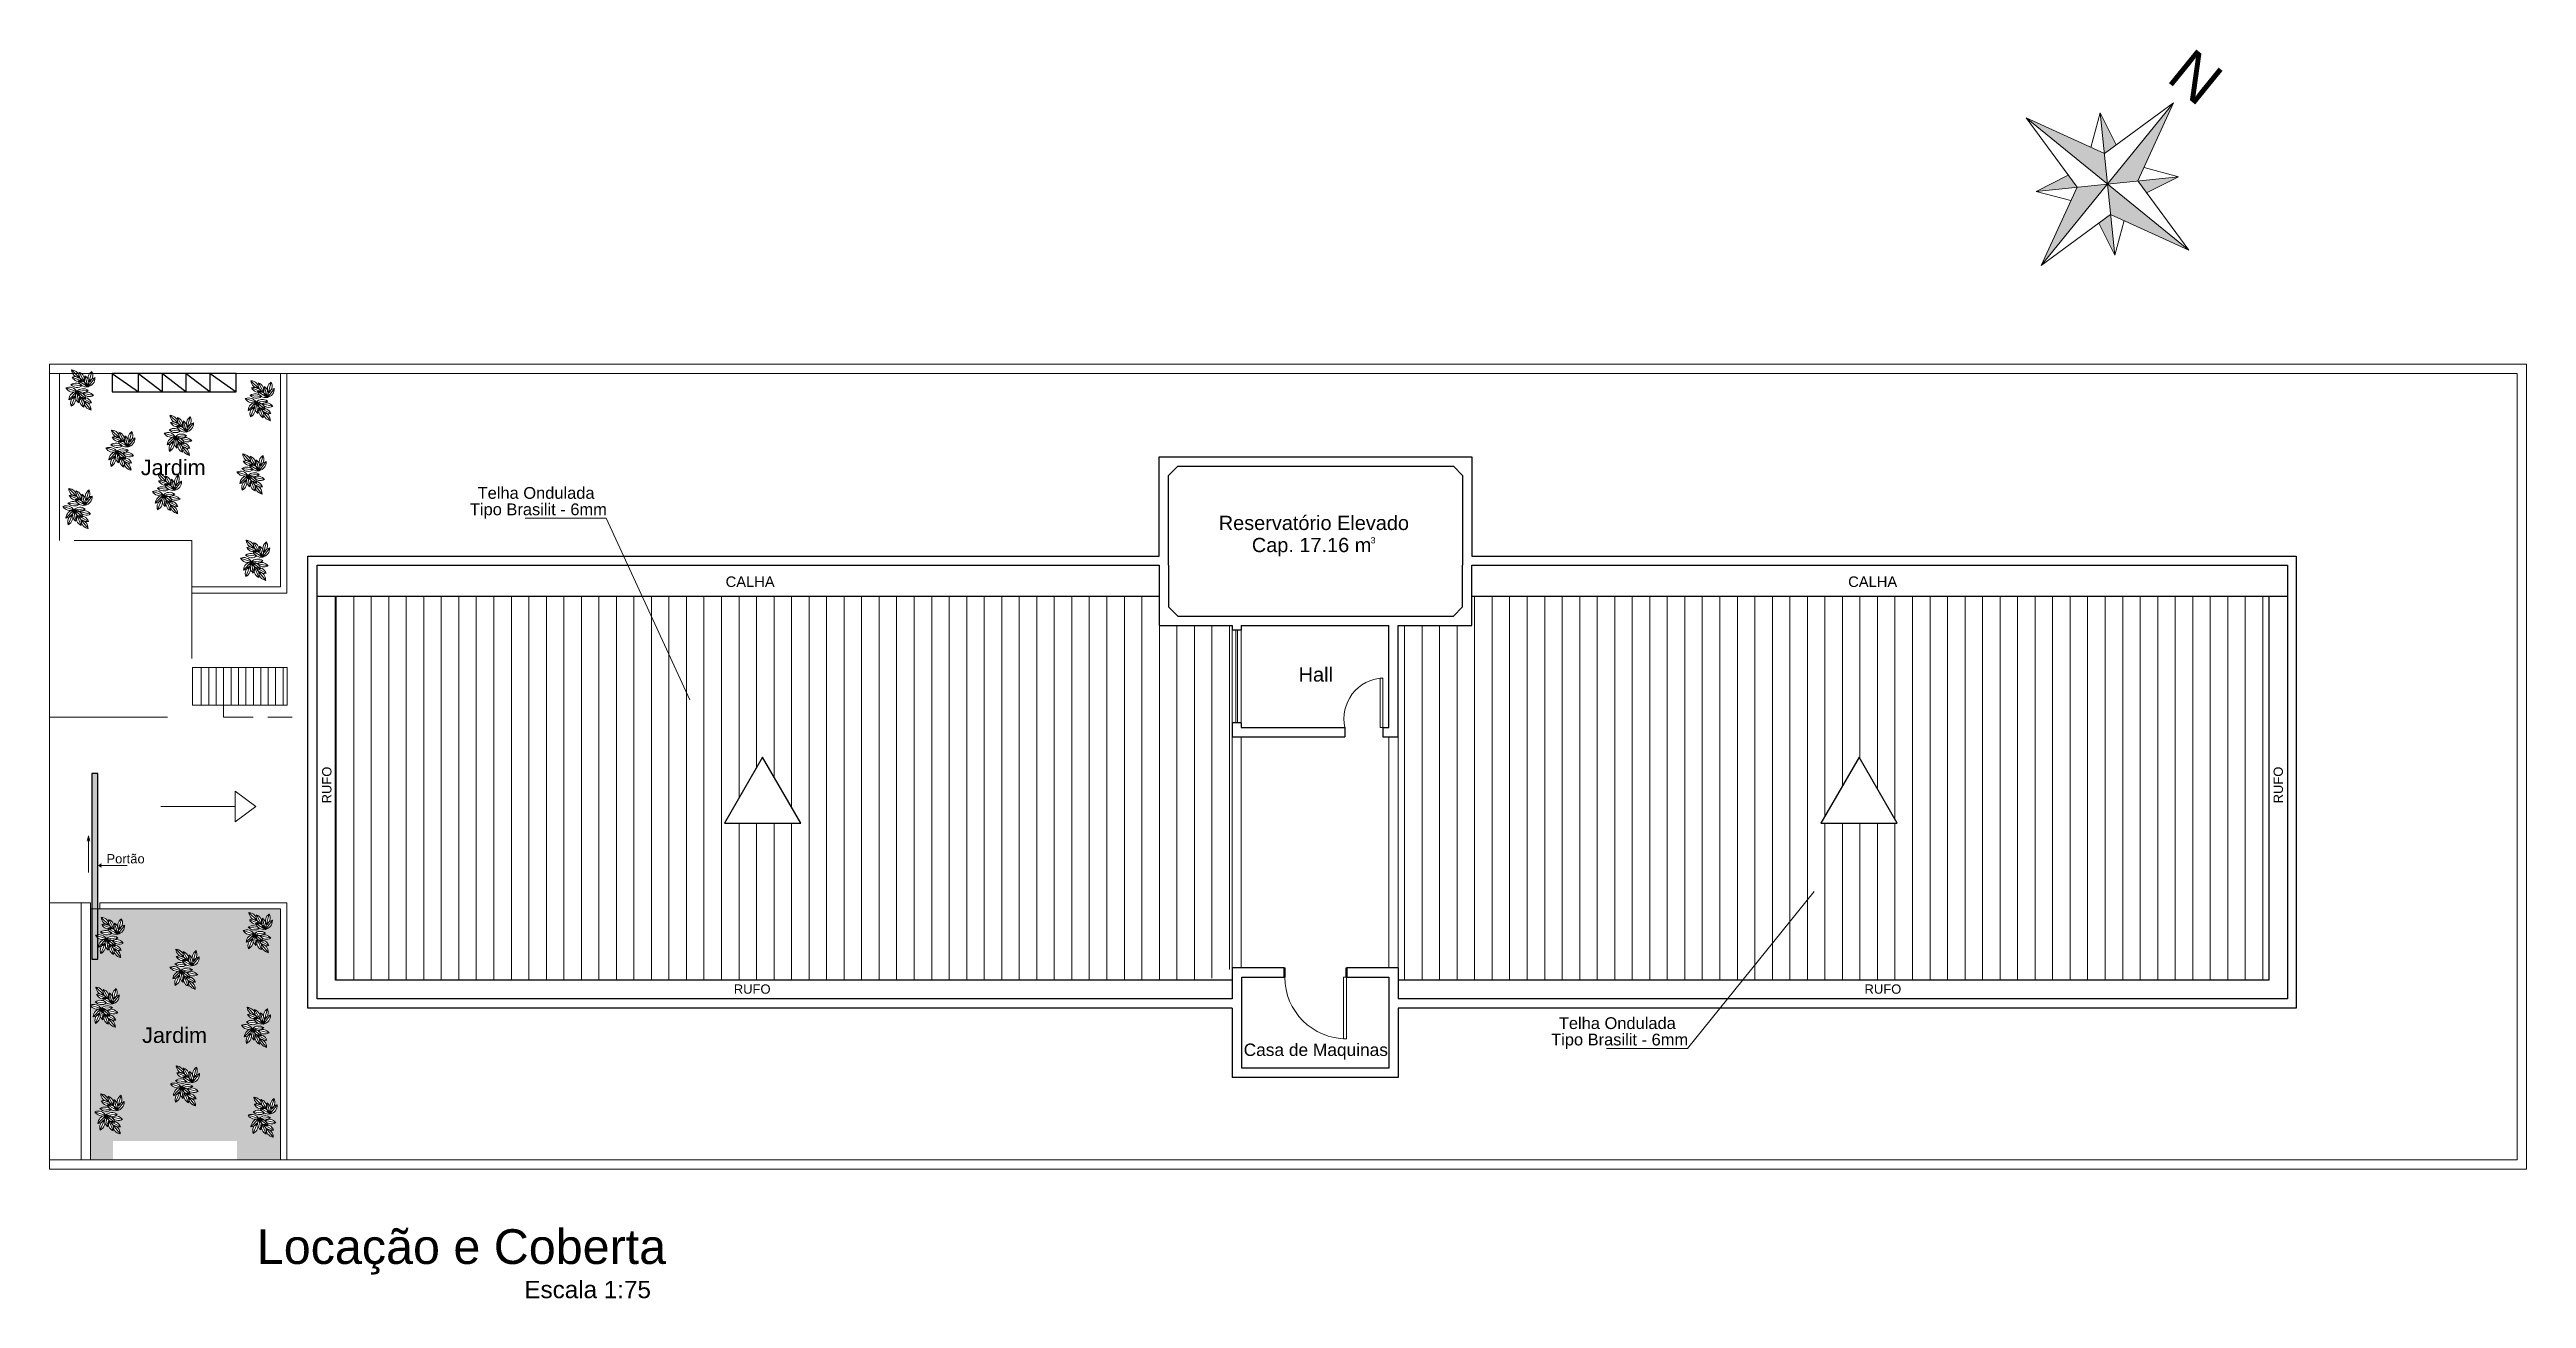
# Model space of a CAD drawing. Header units: millimetres. Extents: x 42 to 552, y 43 to 535.
# Drawn here: x 182.84 to 222.84, y 510.83 to 531 of the extents above; entities that cross this region are included whole.
import ezdxf
from ezdxf.enums import TextEntityAlignment as Align

# ---------------------------------------------------------------- set-up
doc = ezdxf.new("R2010")
doc.units = ezdxf.units.MM
doc.header["$LTSCALE"] = 0.75
doc.header["$MEASUREMENT"] = 0
doc.linetypes.add('HIDDEN2', pattern=[4.7625, 3.175, -1.5875])
for name, color, linetype, lineweight in [('Gramado', 9, 'Continuous', 0), ('Linhas', 7, 'Continuous', 15), ('Linhas finas', 7, 'Continuous', 0), ('Linhas medias', 7, 'Continuous', 30), ('Paredes', 7, 'Continuous', 50), ('Traçejado', 250, 'HIDDEN2', 0)]:
    doc.layers.add(name, color=color, linetype=linetype, lineweight=lineweight)
doc.layers.add('Textos', color=144, linetype='Continuous')
doc.styles.get("Standard").update_dxf_attribs({"font": 'arial.ttf'})

msp = doc.modelspace()

# ---------------------------------------------------------------- texts
at = {"layer": 'Linhas'}
for s, height, p in [('Reservatório Elevado', 0.23, (201.72, 523.244)), ('Cap. 17.16 m', 0.23, (202.254, 522.887)), ('3', 0.1, (204.173, 523.029)), ('Hall', 0.23, (203.01, 520.796)), ('Casa de Maquinas', 0.2, (202.122, 514.75))]:
    msp.add_text(s, height=height, dxfattribs=at).set_placement(p)
at = {"layer": 'Linhas finas'}
msp.add_text('N', height=0.7, rotation=320.861, dxfattribs=at).set_placement((217.002, 530.512))
at = {"layer": 'Textos'}
for s, height, p in [('Jardim', 0.25, (184.311, 524.13)), ('CALHA', 0.17, (193.756, 522.324)), ('CALHA', 0.17, (211.884, 522.324)), ('Portão', 0.15, (183.757, 517.86)), ('RUFO', 0.15, (193.888, 515.755)), ('RUFO', 0.15, (212.148, 515.755)), ('Jardim', 0.25, (184.333, 514.96)), ('Locação e Coberta', 0.56, (186.185, 511.391)), ('Escala 1:75', 0.28, (190.506, 510.838))]:
    msp.add_text(s, height=height, dxfattribs=at).set_placement(p)
for s, p in [('Tipo Brasilit - 6mm', (190.732, 523.483)), ('Telha Ondulada ', (190.732, 523.748)), ('Telha Ondulada ', (208.193, 515.185)), ('Tipo Brasilit - 6mm', (208.193, 514.92))]:
    msp.add_text(s, height=0.19, dxfattribs=at).set_placement(p, align=Align.CENTER)
for p in [(187.39, 518.829), (218.904, 518.829)]:
    msp.add_text('RUFO', height=0.15, rotation=90, dxfattribs=at).set_placement(p)

# ---------------------------------------------------------------- blocks, each defined once
blk = doc.blocks.new('arbusto3planta')
for p, q in [((-0.507, 0.556), (-0.375, 0.425)), ((-0.499, 0.44), (-0.327, 0.372)), ((-0.387, 0.521), (-0.299, 0.358)), ((-0.292, 0.463), (-0.242, 0.285)), ((-0.129, 0.432), (-0.242, 0.285)), ((-0.179, 0.533), (-0.229, 0.354)), ((-0.6, 0.267), (-0.424, 0.209)), ((-0.553, 0.076), (-0.424, 0.209)), ((-0.519, 0.319), (-0.335, 0.299)), ((-0.516, -0.03), (-0.445, 0.142)), ((-0.239, 0.227), (-0.424, 0.209)), ((-0.395, 0.026), (-0.424, 0.209)), ((-0.276, 0.096), (-0.424, 0.209)), ((-0.402, 0.379), (-0.242, 0.285)), ((-0.307, -0.043), (-0.376, 0.129)), ((-0.187, 0.024), (-0.35, 0.112)), ((-0.153, 0.142), (-0.333, 0.183)), ((-0.193, -0.092), (-0.309, 0.053))]:
    blk.add_line(p, q)
for centre, start, end in [((-0.366, 0.566), 184.2556, 266.2585), ((-0.516, 0.415), 4.2556, 86.2585), ((-0.452, 0.307), 27.5134, 109.5163), ((-0.374, 0.506), 207.5134, 289.5163), ((-0.249, 0.491), 167.6387, 249.6415), ((-0.437, 0.388), 347.6387, 69.6415), ((-0.164, 0.403), 154.7702, 236.773), ((-0.37, 0.345), 334.7702, 56.773), ((-0.101, 0.415), 123.5284, 205.5312), ((-0.101, 0.293), 101.5993, 183.6022), ((-0.27, 0.423), 281.5993, 3.6022), ((-0.307, 0.472), 303.5284, 25.5312), ((-0.545, 0.136), 30.8368, 112.8397), ((-0.479, 0.339), 210.8368, 292.8397), ((-0.565, 0.217), 274.7716, 356.7744), ((-0.412, 0.068), 94.7716, 176.7744), ((-0.382, 0.015), 116.7006, 198.7035), ((-0.439, 0.203), 42.8582, 124.8611), ((-0.416, 0.415), 222.8582, 304.8611), ((-0.579, 0.096), 296.7006, 18.7035), ((-0.304, 0.134), 147.9424, 229.9453), ((-0.321, 0.112), 54.7606, 136.7635), ((-0.342, 0.324), 234.7606, 316.7635), ((-0.515, 0.101), 327.9424, 49.9453), ((-0.415, 0.068), 11.6277, 93.6305), ((-0.285, 0.237), 191.6277, 273.6305), ((-0.376, 0.24), 18.4554, 100.4583), ((-0.268, 0.424), 198.4554, 280.4583), ((-0.243, 0.083), 160.8109, 242.8138), ((-0.441, 0.003), 340.8109, 62.8138), ((-0.319, -0.026), 20.6856, 102.6885), ((-0.218, 0.162), 200.6856, 282.6885), ((-0.267, 0.058), 36.0305, 118.0333), ((-0.219, 0.266), 216.0305, 298.0333), ((-0.335, -0.086), 357.4278, 79.4307), ((-0.167, 0.047), 177.4278, 259.4307)]:
    blk.add_arc(centre, 0.141, start, end)

# ---------------------------------------------------------------- hatches: boundary and pattern name
at = {"layer": 'Gramado'}
h = msp.add_hatch(color=253, dxfattribs=at)
h.dxf.hatch_style = 1
h.paths.add_polyline_path([(183.62, 519.312), (183.52, 519.312), (183.52, 516.312), (183.62, 516.312)])
h = msp.add_hatch(dxfattribs=at)
h.set_pattern_fill('GRASS', color=92, scale=0.003)
h.set_pattern_definition([(90, (-851.402926, -720.32754), (-0.0538815367, 0.0538815367), [0.0142875, -0.0934755734]), (45, (-851.402926, -720.32754), (-0.0538815367, 0.0538815367), [0.0142875, -0.0619125]), (135, (-851.402926, -720.32754), (-0.0538815367, -0.0538815367), [0.0142875, -0.0619125])])
h.paths.add_polyline_path([(186.569, 517.124), (183.649, 517.124), (183.499, 517.124), (183.499, 515.574, -0.361474), (183.67, 515.514, -0.373899), (183.854, 515.532, -0.081908), (183.818, 515.504, -0.256757), (183.941, 515.447, -0.283314), (183.793, 515.456, -0.082411), (183.814, 515.414, -0.2367), (183.907, 515.329, -0.101831), (183.85, 515.327, -0.233248), (183.9, 515.213, -0.262089), (183.794, 515.302, -0.072632), (183.786, 515.262, -0.227131), (183.712, 515.359, -0.056209), (183.698, 515.331, -0.137169), (183.656, 515.393, -0.268295), (183.578, 515.275, -0.225181), (183.592, 515.395, -0.095977), (183.54, 515.381, -0.286437), (183.627, 515.503, -0.266309), (183.499, 515.563), (183.499, 513.074), (183.863, 513.074), (183.863, 513.374), (185.863, 513.374), (185.863, 513.074), (186.569, 513.074)])
h.paths.add_polyline_path([(183.987, 516.34, -0.262089), (183.881, 516.429, -0.072632), (183.873, 516.389, -0.227131), (183.799, 516.486, -0.056209), (183.785, 516.457, -0.137169), (183.742, 516.52, -0.268295), (183.665, 516.402, -0.225181), (183.679, 516.522, -0.095977), (183.627, 516.508, -0.286437), (183.713, 516.63, -0.286437), (183.58, 516.699, -0.373899), (183.756, 516.641, -0.373899), (183.941, 516.659, -0.081908), (183.905, 516.631, -0.256757), (184.028, 516.573, -0.283314), (183.88, 516.583, -0.082411), (183.901, 516.541, -0.2367), (183.994, 516.455, -0.101831), (183.937, 516.454, -0.233248)], flags=16)
h.paths.add_polyline_path([(183.756, 516.641), (183.904, 516.528, -0.373899)], flags=0)
h.paths.add_polyline_path([(183.939, 516.716, -0.171247), (183.846, 516.731, -0.373899), (183.661, 516.751, -0.283314), (183.809, 516.759, -0.082411), (183.784, 516.798, -0.2367), (183.681, 516.872, -0.101831), (183.737, 516.88, -0.233248), (183.674, 516.988, -0.262089), (183.79, 516.912, -0.072632), (183.793, 516.953, -0.227131), (183.878, 516.865, -0.056209), (183.888, 516.895, -0.137169), (183.938, 516.838, -0.268295), (184.001, 516.964, -0.225181), (184.002, 516.843, -0.095977), (184.051, 516.864, -0.373899)], flags=16)
h.paths.add_polyline_path([(183.939, 516.716), (183.779, 516.811, -0.373899)], flags=0)
h.paths.add_polyline_path([(183.914, 515.838, -0.225181), (183.915, 515.716, -0.095977), (183.964, 515.737, -0.373899), (183.852, 515.589, -0.171247), (183.759, 515.604, -0.373899), (183.574, 515.624, -0.283314), (183.722, 515.632, -0.082411), (183.697, 515.671, -0.2367), (183.594, 515.745, -0.101831), (183.651, 515.753, -0.233248), (183.587, 515.861, -0.262089), (183.703, 515.785, -0.072632), (183.706, 515.826, -0.227131), (183.791, 515.738, -0.056209), (183.801, 515.768, -0.137169), (183.851, 515.711, -0.268295)], flags=16)
h.paths.add_polyline_path([(183.852, 515.589), (183.692, 515.684, -0.373899)], flags=0)
h.paths.add_polyline_path([(184.78, 516.171, -0.373899), (184.956, 516.113, -0.373899), (185.141, 516.131, -0.081908), (185.104, 516.103, -0.256757), (185.227, 516.045, -0.283314), (185.079, 516.055, -0.082411), (185.1, 516.013, -0.2367), (185.193, 515.927, -0.101831), (185.136, 515.926, -0.233248), (185.187, 515.812, -0.262089), (185.08, 515.901, -0.072632), (185.072, 515.861, -0.227131), (184.999, 515.958, -0.056209), (184.985, 515.929, -0.137169), (184.942, 515.992, -0.268295), (184.864, 515.874, -0.225181), (184.878, 515.994, -0.095977), (184.827, 515.98, -0.286437), (184.913, 516.102, -0.286437)], flags=16)
h.paths.add_polyline_path([(184.956, 516.113), (185.103, 516, -0.373899)], flags=0)
h.paths.add_polyline_path([(184.861, 516.223, -0.283314), (185.009, 516.231, -0.082411), (184.983, 516.27, -0.2367), (184.88, 516.344, -0.101831), (184.937, 516.352, -0.233248), (184.873, 516.46, -0.262089), (184.99, 516.384, -0.072632), (184.992, 516.425, -0.227131), (185.077, 516.337, -0.056209), (185.088, 516.367, -0.137169), (185.138, 516.31, -0.268295), (185.201, 516.436, -0.225181), (185.201, 516.315, -0.095977), (185.251, 516.336, -0.373899), (185.138, 516.188, -0.171247), (185.045, 516.203, -0.373899)], flags=16)
h.paths.add_polyline_path([(185.138, 516.188), (184.978, 516.283, -0.373899)], flags=0)
h.paths.add_polyline_path([(184.883, 514.591, -0.262089), (184.999, 514.516, -0.072632), (185.002, 514.556, -0.227131), (185.087, 514.468, -0.056209), (185.097, 514.498, -0.137169), (185.147, 514.441, -0.268295), (185.21, 514.568, -0.225181), (185.211, 514.447, -0.095977), (185.26, 514.467, -0.373899), (185.148, 514.32, -0.171247), (185.055, 514.335, -0.373899), (184.87, 514.354, -0.283314), (185.018, 514.363, -0.082411), (184.993, 514.401, -0.2367), (184.89, 514.476, -0.101831), (184.947, 514.484, -0.233248)], flags=16)
h.paths.add_polyline_path([(185.965, 516.777, -0.373899), (186.141, 516.719, -0.373899), (186.326, 516.738, -0.081908), (186.289, 516.71, -0.256757), (186.413, 516.652, -0.283314), (186.264, 516.661, -0.082411), (186.285, 516.62, -0.2367), (186.378, 516.534, -0.101831), (186.321, 516.533, -0.233248), (186.372, 516.418, -0.262089), (186.265, 516.507, -0.072632), (186.258, 516.467, -0.227131), (186.184, 516.565, -0.056209), (186.17, 516.536, -0.137169), (186.127, 516.599, -0.268295), (186.049, 516.48, -0.225181), (186.063, 516.601, -0.095977), (186.012, 516.586, -0.286437), (186.098, 516.709, -0.286437)], flags=16)
h.paths.add_polyline_path([(186.141, 516.719), (186.289, 516.607, -0.373899)], flags=0)
h.paths.add_polyline_path([(185.148, 514.32), (184.988, 514.414, -0.373899)], flags=0)
h.paths.add_polyline_path([(186.046, 516.829, -0.283314), (186.194, 516.838, -0.082411), (186.168, 516.876, -0.2367), (186.066, 516.951, -0.101831), (186.122, 516.959, -0.233248), (186.059, 517.066, -0.262089), (186.175, 516.991, -0.072632), (186.178, 517.031, -0.227131), (186.263, 516.944, -0.056209), (186.273, 516.974, -0.137169), (186.323, 516.916, -0.268295), (186.386, 517.043, -0.225181), (186.386, 516.922, -0.095977), (186.436, 516.942, -0.373899), (186.323, 516.795, -0.171247), (186.23, 516.81, -0.373899)], flags=16)
h.paths.add_polyline_path([(186.029, 515.537, -0.262089), (186.146, 515.461, -0.072632), (186.149, 515.502, -0.227131), (186.233, 515.414, -0.056209), (186.244, 515.444, -0.137169), (186.294, 515.387, -0.268295), (186.357, 515.513, -0.225181), (186.357, 515.392, -0.095977), (186.407, 515.413, -0.373899), (186.294, 515.265, -0.171247), (186.201, 515.28, -0.373899), (186.017, 515.3, -0.283314), (186.165, 515.308, -0.082411), (186.139, 515.347, -0.2367), (186.037, 515.421, -0.101831), (186.093, 515.429, -0.233248)], flags=16)
h.paths.add_polyline_path([(186.323, 516.795), (186.163, 516.889, -0.373899)], flags=0)
h.paths.add_polyline_path([(185.936, 515.247, -0.373899), (186.112, 515.19, -0.373899), (186.297, 515.208, -0.081908), (186.26, 515.18, -0.256757), (186.383, 515.122, -0.283314), (186.235, 515.132, -0.082411), (186.256, 515.09, -0.2367), (186.349, 515.004, -0.101831), (186.292, 515.003, -0.233248), (186.343, 514.889, -0.262089), (186.236, 514.978, -0.072632), (186.229, 514.938, -0.227131), (186.155, 515.035, -0.056209), (186.141, 515.006, -0.137169), (186.098, 515.069, -0.268295), (186.02, 514.951, -0.225181), (186.034, 515.071, -0.095977), (185.983, 515.057, -0.286437), (186.069, 515.179, -0.286437)], flags=16)
h.paths.add_polyline_path([(186.112, 515.19), (186.26, 515.077, -0.373899)], flags=0)
h.paths.add_polyline_path([(184.966, 514.244, -0.373899), (185.15, 514.263, -0.081908), (185.114, 514.235, -0.256757), (185.237, 514.177, -0.283314), (185.089, 514.186, -0.082411), (185.11, 514.145, -0.2367), (185.203, 514.059, -0.101831), (185.146, 514.058, -0.233248), (185.196, 513.943, -0.262089), (185.09, 514.032, -0.072632), (185.082, 513.992, -0.227131), (185.008, 514.09, -0.056209), (184.995, 514.061, -0.137169), (184.952, 514.124, -0.268295), (184.874, 514.005, -0.225181), (184.888, 514.126, -0.095977), (184.836, 514.111, -0.286437), (184.923, 514.234, -0.286437), (184.789, 514.302, -0.373899)], flags=16)
h.paths.add_polyline_path([(184.966, 514.244), (185.113, 514.132, -0.373899)], flags=0)
h.paths.add_polyline_path([(186.294, 515.265), (186.134, 515.36, -0.373899)], flags=0)
h.paths.add_polyline_path([(183.992, 514.114, -0.225181), (183.992, 513.993, -0.095977), (184.042, 514.013, -0.373899), (183.929, 513.866, -0.171247), (183.836, 513.881, -0.373899), (183.652, 513.901, -0.283314), (183.8, 513.909, -0.082411), (183.774, 513.948, -0.2367), (183.672, 514.022, -0.101831), (183.728, 514.03, -0.233248), (183.665, 514.137, -0.262089), (183.781, 514.062, -0.072632), (183.784, 514.102, -0.227131), (183.869, 514.015, -0.056209), (183.879, 514.045, -0.137169), (183.929, 513.987, -0.268295)], flags=16)
h.paths.add_polyline_path([(183.929, 513.866), (183.769, 513.96, -0.373899)], flags=0)
h.paths.add_polyline_path([(183.932, 513.809, -0.081908), (183.895, 513.781, -0.256757), (184.019, 513.723, -0.283314), (183.87, 513.732, -0.082411), (183.891, 513.691, -0.2367), (183.984, 513.605, -0.101831), (183.927, 513.604, -0.233248), (183.978, 513.489, -0.262089), (183.871, 513.578, -0.072632), (183.864, 513.538, -0.227131), (183.79, 513.636, -0.056209), (183.776, 513.607, -0.137169), (183.733, 513.67, -0.268295), (183.655, 513.552, -0.225181), (183.669, 513.672, -0.095977), (183.618, 513.657, -0.286437), (183.704, 513.78, -0.286437), (183.571, 513.848, -0.373899), (183.747, 513.79, -0.373899)], flags=16)
h.paths.add_polyline_path([(183.747, 513.79), (183.895, 513.678, -0.373899)], flags=0)
h.paths.add_polyline_path([(186.136, 514.084, -0.262089), (186.252, 514.009, -0.072632), (186.255, 514.049, -0.227131), (186.34, 513.962, -0.056209), (186.35, 513.992, -0.137169), (186.4, 513.934, -0.268295), (186.463, 514.061, -0.225181), (186.464, 513.94, -0.095977), (186.513, 513.96, -0.373899), (186.401, 513.813, -0.171247), (186.308, 513.828, -0.373899), (186.123, 513.848, -0.283314), (186.271, 513.856, -0.082411), (186.246, 513.895, -0.2367), (186.143, 513.969, -0.101831), (186.2, 513.977, -0.233248)], flags=16)
h.paths.add_polyline_path([(186.401, 513.813), (186.241, 513.907, -0.373899)], flags=0)
h.paths.add_polyline_path([(186.042, 513.795, -0.373899), (186.219, 513.737, -0.373899), (186.403, 513.756, -0.081908), (186.367, 513.728, -0.256757), (186.49, 513.67, -0.283314), (186.342, 513.679, -0.082411), (186.363, 513.638, -0.2367), (186.456, 513.552, -0.101831), (186.399, 513.551, -0.233248), (186.449, 513.436, -0.262089), (186.343, 513.526, -0.072632), (186.335, 513.485, -0.227131), (186.261, 513.583, -0.056209), (186.247, 513.554, -0.137169), (186.205, 513.617, -0.268295), (186.127, 513.499, -0.225181), (186.141, 513.619, -0.095977), (186.089, 513.604, -0.286437), (186.175, 513.727, -0.286437)], flags=16)
h.paths.add_polyline_path([(186.219, 513.737), (186.366, 513.625, -0.373899)], flags=0)
h.paths.add_polyline_path([(184.571, 515.375), (185.054, 515.375), (185.054, 515.684), (184.571, 515.684)], flags=24)
h.paths.add_polyline_path([(184.304, 514.887), (185.479, 514.887), (185.479, 515.268), (184.304, 515.268)], flags=24)
at = {"layer": 'Linhas finas'}
h = msp.add_hatch(color=256, dxfattribs=at)
h.dxf.hatch_style = 1
h.paths.add_polyline_path([(216.071, 528.831), (216.563, 528.882), (217.14, 530.145)])
h.paths.add_polyline_path([(216.071, 528.831), (216.122, 528.34), (217.385, 527.762)])
h.paths.add_polyline_path([(216.071, 528.831), (215.58, 528.781), (215.002, 527.518)])
h.paths.add_polyline_path([(216.071, 528.831), (216.021, 529.323), (214.758, 529.9)])
h = msp.add_hatch(color=256, dxfattribs=at)
h.dxf.hatch_style = 1
h.paths.add_polyline_path([(215.953, 529.981), (216.021, 529.323), (216.213, 529.464)])
h.paths.add_polyline_path([(216.563, 528.882), (216.704, 528.69), (217.221, 528.949)])
h.paths.add_polyline_path([(216.189, 527.682), (216.122, 528.34), (215.93, 528.199)])
h.paths.add_polyline_path([(214.922, 528.713), (215.58, 528.781), (215.438, 528.973)])
h = msp.add_hatch(dxfattribs=at)
h.set_pattern_fill('JIS_WOOD', color=256, scale=0.4, angle=45)
h.set_pattern_definition([(90, (-775.0471, -661.09394), (-0.28284271, 3e-17), [])])
h.paths.add_polyline_path([(201.531, 515.967), (201.934, 516.167), (201.934, 519.897), (201.934, 520.122), (201.934, 521.704), (201.531, 521.697), (200.54, 521.697), (200.54, 522.167), (187.241, 522.167), (187.241, 515.967)])
h.paths.add_polyline_path([(194.969, 518.507), (193.736, 518.507), (194.357, 519.568)], flags=16)
h.paths.add_polyline_path([(218.678, 515.974), (218.678, 522.174), (205.59, 522.167), (205.59, 521.697), (204.59, 521.697), (204.59, 519.897), (204.59, 516.167), (204.59, 515.967)])
h.paths.add_polyline_path([(211.442, 518.507), (212.059, 519.574), (212.675, 518.507)], flags=16)

# ---------------------------------------------------------------- linework, layer by layer
at = {"layer": 'Linhas'}
msp.add_line((203.783, 516.174), (204.468, 516.174), dxfattribs=at)
for points in [[(204.328, 520.054), (204.368, 520.054), (204.368, 520.854), (204.328, 520.854)], [(203.733, 516.024), (203.783, 516.024), (203.783, 515.027), (203.733, 515.027)]]:
    msp.add_lwpolyline(points, close=True, dxfattribs=at)
at = {"layer": 'Linhas finas'}
for p, q in [((217.14, 530.145), (215.002, 527.518)), ((217.14, 530.145), (216.021, 529.323)), ((217.14, 530.145), (216.563, 528.882)), ((217.385, 527.762), (214.758, 529.9)), ((214.758, 529.9), (215.58, 528.781)), ((214.758, 529.9), (216.021, 529.323)), ((215.953, 529.981), (215.804, 529.422)), ((215.953, 529.981), (216.071, 528.831)), ((215.953, 529.981), (216.213, 529.464)), ((214.922, 528.713), (215.438, 528.973)), ((214.922, 528.713), (217.221, 528.949)), ((216.071, 528.831), (216.189, 527.682)), ((217.385, 527.762), (216.563, 528.882)), ((217.221, 528.949), (216.662, 529.099)), ((217.221, 528.949), (216.704, 528.69)), ((214.922, 528.713), (215.48, 528.564)), ((215.002, 527.518), (215.58, 528.781)), ((215.002, 527.518), (216.122, 528.34)), ((216.189, 527.682), (215.93, 528.199)), ((217.385, 527.762), (216.122, 528.34)), ((216.189, 527.682), (216.339, 528.241)), ((182.838, 525.924), (222.838, 525.924)), ((182.838, 525.924), (182.838, 512.924)), ((182.838, 525.774), (222.688, 525.774)), ((182.999, 525.774), (182.999, 523.074)), ((186.569, 522.324), (186.569, 525.774)), ((186.669, 522.224), (186.669, 525.774)), ((222.688, 525.774), (222.688, 513.074)), ((222.838, 525.924), (222.838, 512.924)), ((190.518, 523.436), (191.828, 523.436)), ((191.828, 523.436), (193.176, 520.502)), ((185.138, 522.324), (186.569, 522.324)), ((185.138, 522.224), (186.669, 522.224)), ((201.934, 520.129), (201.934, 521.629)), ((201.994, 520.129), (201.994, 521.629)), ((202.024, 521.629), (202.024, 520.129)), ((202.084, 521.629), (202.084, 520.129)), ((185.289, 521.024), (185.289, 520.424)), ((185.409, 521.024), (185.409, 520.424)), ((185.529, 521.024), (185.529, 520.424)), ((185.649, 521.024), (185.649, 520.424)), ((185.769, 521.024), (185.769, 520.424)), ((185.769, 521.024), (185.769, 520.424)), ((185.889, 521.024), (185.889, 520.424)), ((185.889, 521.024), (185.889, 520.424)), ((186.009, 521.024), (186.009, 520.424)), ((186.129, 521.024), (186.129, 520.424)), ((186.249, 521.024), (186.249, 520.424)), ((186.369, 521.024), (186.369, 520.424)), ((186.489, 521.024), (186.489, 520.424)), ((186.609, 521.024), (186.609, 520.424)), ((201.934, 516.174), (201.934, 519.904)), ((202.084, 519.904), (202.084, 516.174)), ((204.468, 516.174), (204.468, 519.904)), ((204.618, 519.904), (204.618, 516.174)), ((186.167, 518.779), (185.836, 519.027)), ((185.836, 518.532), (185.836, 519.027)), ((184.634, 518.779), (185.836, 518.779)), ((186.167, 518.779), (185.836, 518.532)), ((183.467, 518.303), (183.445, 518.22)), ((183.467, 517.713), (183.467, 518.303)), ((183.467, 518.303), (183.489, 518.22)), ((183.632, 517.825), (183.675, 517.853)), ((184.089, 517.825), (183.632, 517.825)), ((183.632, 517.825), (183.675, 517.797)), ((183.499, 517.224), (182.849, 517.224)), ((183.349, 517.224), (183.349, 513.074)), ((183.499, 517.224), (183.499, 513.074)), ((186.669, 517.224), (183.649, 517.224)), ((183.649, 517.124), (183.649, 517.224)), ((186.669, 517.224), (186.258, 517.224)), ((186.669, 517.224), (186.669, 513.074)), ((209.289, 514.872), (211.337, 517.405)), ((183.649, 517.124), (183.499, 517.124)), ((186.569, 517.124), (183.649, 517.124)), ((186.569, 517.124), (186.569, 513.074)), ((207.98, 514.872), (209.289, 514.872)), ((182.838, 513.074), (222.688, 513.074)), ((182.838, 512.924), (222.838, 512.924))]:
    msp.add_line(p, q, dxfattribs=at)
for points in [[(185.149, 521.024), (186.673, 521.024), (186.673, 520.413), (185.149, 520.413)], [(185.649, 521.024), (186.673, 521.024), (186.673, 520.413), (185.649, 520.413)]]:
    msp.add_lwpolyline(points, close=True, dxfattribs=at)
for centre, radius, start, end in [((204.399, 520.197), 0.658, 92.7073, 192.5785), ((203.783, 516.024), 0.997, 180, 270)]:
    msp.add_arc(centre, radius, start, end, dxfattribs=at)
at = {"layer": 'Linhas medias'}
for p, q in [((183.851, 525.774), (184.274, 525.474)), ((184.274, 525.474), (184.274, 525.774)), ((184.274, 525.774), (184.66, 525.474)), ((184.66, 525.474), (184.66, 525.774)), ((184.66, 525.774), (185.046, 525.475)), ((185.046, 525.474), (185.046, 525.774)), ((185.046, 525.774), (185.432, 525.474)), ((185.432, 525.474), (185.432, 525.774)), ((185.432, 525.774), (185.851, 525.474)), ((200.758, 522.824), (200.758, 524.424)), ((200.758, 524.424), (205.808, 524.424)), ((205.808, 524.424), (205.808, 522.824)), ((200.908, 524.124), (201.058, 524.274)), ((200.908, 522.674), (200.908, 524.124)), ((201.058, 524.274), (205.508, 524.274)), ((205.658, 524.124), (205.508, 524.274)), ((205.658, 524.124), (205.658, 522.674)), ((187.008, 522.824), (200.758, 522.824)), ((187.008, 515.524), (187.008, 522.824)), ((205.808, 522.824), (219.118, 522.824)), ((219.118, 522.824), (219.118, 515.524)), ((187.158, 515.674), (187.158, 522.674)), ((187.158, 522.674), (200.758, 522.674)), ((205.808, 522.674), (218.978, 522.674)), ((218.978, 522.674), (218.978, 515.674)), ((187.158, 522.174), (200.758, 522.174)), ((187.458, 515.974), (187.458, 522.174)), ((205.808, 522.174), (218.978, 522.174)), ((218.678, 522.174), (218.678, 515.974)), ((201.934, 521.704), (201.934, 521.629)), ((202.084, 521.629), (201.934, 521.629)), ((202.084, 521.704), (202.084, 521.629)), ((204.468, 520.054), (204.468, 521.704)), ((204.618, 519.904), (204.618, 521.704)), ((201.934, 520.129), (201.934, 519.904)), ((202.084, 520.129), (201.934, 520.129)), ((202.084, 520.129), (202.084, 520.054)), ((202.084, 520.054), (203.758, 520.054)), ((203.758, 520.054), (203.758, 519.904)), ((204.368, 520.054), (204.468, 520.054)), ((204.368, 520.054), (204.368, 519.904)), ((201.934, 519.904), (203.758, 519.904)), ((204.368, 519.904), (204.618, 519.904)), ((202.783, 516.174), (201.934, 516.174)), ((201.934, 516.174), (201.934, 515.674)), ((202.092, 516.024), (202.783, 516.024)), ((204.618, 516.174), (203.783, 516.174)), ((204.618, 516.174), (204.618, 515.674)), ((201.934, 515.674), (187.158, 515.674)), ((201.934, 515.974), (187.458, 515.974)), ((218.678, 515.974), (204.618, 515.974)), ((218.978, 515.674), (204.618, 515.674)), ((201.934, 515.524), (187.008, 515.524)), ((201.934, 515.524), (201.934, 514.401)), ((219.118, 515.524), (204.618, 515.524)), ((204.618, 515.524), (204.618, 514.401)), ((204.618, 514.401), (201.934, 514.401))]:
    msp.add_line(p, q, dxfattribs=at)
for points in [[(183.851, 525.474), (185.851, 525.474), (185.851, 525.774), (183.851, 525.774)], [(183.52, 516.312), (183.62, 516.312), (183.62, 519.312), (183.52, 519.312)], [(194.969, 518.507), (194.353, 519.574), (193.736, 518.507)], [(212.675, 518.507), (212.059, 519.574), (211.442, 518.507)]]:
    msp.add_lwpolyline(points, close=True, dxfattribs=at)
for points in [[(200.758, 522.674), (200.758, 521.704), (201.934, 521.704)], [(200.908, 522.674), (200.908, 522.004), (201.058, 521.854), (202.092, 521.854), (202.092, 521.854), (204.46, 521.854)], [(204.46, 521.854), (204.488, 521.854), (204.488, 521.854), (205.508, 521.854), (205.658, 522.004), (205.658, 522.674)], [(204.618, 521.704), (204.638, 521.704), (204.638, 521.704), (205.808, 521.704), (205.808, 522.674)], [(202.084, 521.704), (204.468, 521.704)], [(203.783, 516.024), (204.468, 516.024), (204.468, 514.551), (202.093, 514.551), (202.092, 516.024)]]:
    msp.add_lwpolyline(points, dxfattribs=at)
at = {"layer": 'Paredes'}
for p, q in [((202.783, 516.024), (202.783, 516.174)), ((203.783, 516.024), (203.783, 516.174))]:
    msp.add_line(p, q, dxfattribs=at)
at = {"layer": 'Traçejado', "ltscale": 0.8}
for p, q in [((185.138, 523.074), (182.838, 523.074)), ((185.138, 523.074), (185.138, 520.224)), ((182.838, 520.224), (185.138, 520.224))]:
    msp.add_line(p, q, dxfattribs=at)
at = {"layer": 'Traçejado'}
msp.add_line((185.649, 520.224), (185.649, 520.424), dxfattribs=at)
at = {"layer": 'Traçejado', "ltscale": 0.2}
msp.add_line((185.649, 520.224), (186.758, 520.224), dxfattribs=at)

# ---------------------------------------------------------------- block references
at = {"layer": 'Gramado'}
for p in [(183.701, 525.273), (186.597, 525.1), (184.347, 524.302), (185.29, 524.542), (186.464, 523.917), (185.098, 523.6), (183.654, 523.359), (186.522, 522.522), (184.18, 516.432), (186.565, 516.51), (185.383, 515.918), (184.094, 515.305), (186.536, 514.981), (185.39, 514.035), (184.171, 513.582), (186.643, 513.529)]:
    msp.add_blockref('arbusto3planta', p, dxfattribs=at)

msp.set_redraw_order([(e.dxf.handle, doc.entitydb.next_handle()) for e in msp.query("TEXT MTEXT ATTDEF DIMENSION ARC_DIMENSION")])  # texts and dimensions are drawn at this point

doc.saveas('drawing.dxf')
